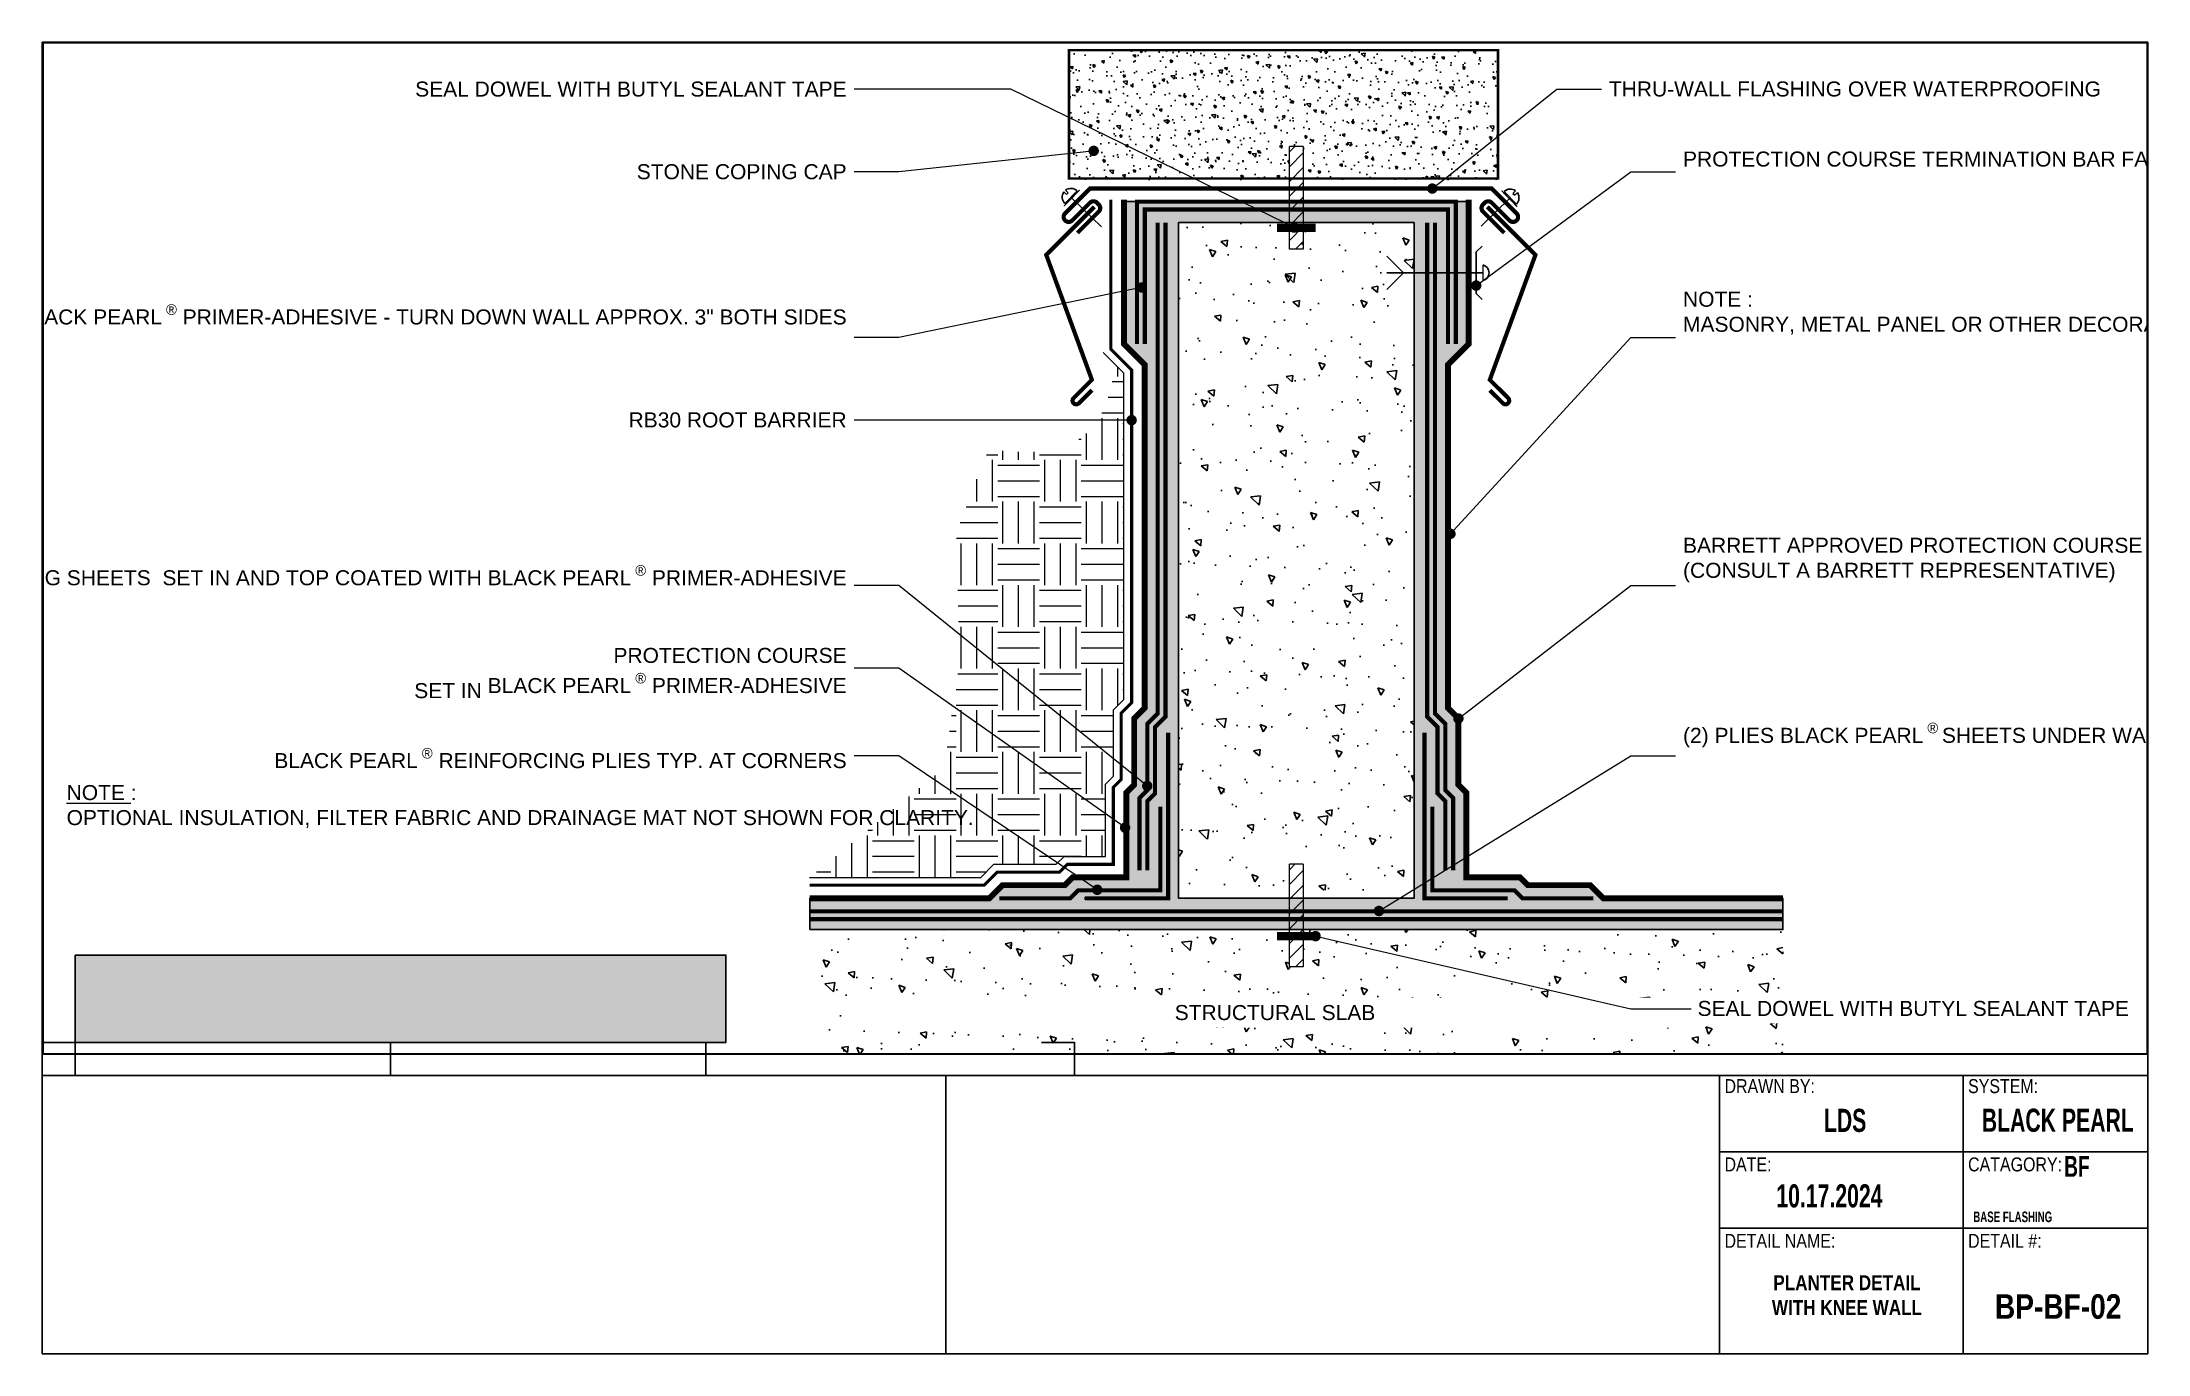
# Paper-space layout '11x17' of a CAD drawing. Header units: inches. Extents: x 0.6 to 16.6, y 0.6 to 10.6.
# The model-space entities are those that its viewports show. They can reach past a viewport. Long polylines and large blocks are cut down to what shows.
import ezdxf
from ezdxf import colors
from ezdxf.entities.mleader import LeaderData, LeaderLine
from ezdxf.math import Vec2, Vec3

# ---------------------------------------------------------------- set-up
doc = ezdxf.new("R2010")
doc.units = ezdxf.units.IN
doc.header["$MEASUREMENT"] = 0
doc.linetypes.add('CENTER2', pattern=[1.125, 0.75, -0.125, 0.125, -0.125])
doc.linetypes.add('Dashed - Dense', pattern=[0.8, 0.5, -0.3])
doc.layers.get('Defpoints').update_dxf_attribs({"color": 103})
for name, color, linetype, lineweight in [('BP Mastic', 191, 'Continuous', 0), ('BP Others', 190, 'Continuous', 0), ('BP Primer', 2, 'Continuous', 0), ('BP Text', 20, 'Continuous', 0), ('Others', 190, 'Continuous', 0), ('RAM Black Pearl Sheet', 165, 'Continuous', 0), ('Ram Mastic', 191, 'Continuous', 0), ('Text', 20, 'Continuous', 0), ('Title Block Text', 20, 'Continuous', 0)]:
    doc.layers.add(name, color=color, linetype=linetype, lineweight=lineweight)
doc.layers.add('BP Metal', color=17, linetype='Continuous', true_color=0x803345)
for name, color, linetype in [('DETAIL', 7, 'Continuous'), ('SELF ADHERING BUTYL FLASHING TAPE', 10, 'Continuous'), ('Title Block Lines', 7, 'Continuous')]:
    doc.layers.add(name, color=color, linetype=linetype)
doc.layers.add('Protection Course', color=99, linetype='Dashed - Dense', lineweight=0, true_color=0x216123)
doc.styles.add('GENERATED_STYLE_1', font='ARIALN.TTF')
doc.styles.add('GENERATED_STYLE_6', font='ARIALNB.TTF')
doc.styles.add('GENERATED_STYLE_8', font='ARIALNB.TTF', dxfattribs={"width": 0.8})
doc.styles.get("Standard").update_dxf_attribs({"font": 'ARIALN.TTF'})
doc.linetypes.add('ZIGZAG', pattern='A,0.0001,-0.2,[131,ltypeshp.shx,S=0.2,R=0,X=-0.2,Y=0],-0.4,[131,ltypeshp.shx,S=0.2,R=180,X=0.2,Y=0],-0.2', length=0.8001)
pattern_1 = [(140, (-1499.7655, 15.3575), (0.1568803, 1.7931505), [0.1875, -2.0625]), (85, (-1499.7655, 15.3575), (-1.8804803, -0.3468783), [0.15, -1.65]), (190.45144, (-1499.7525, 15.507), (-1.7236, 1.4462721), [0.1593505, -1.7528553]), (136.1842, (-1500.2655, 15.3575), (0.4137982, 2.6681033), [0.28125, -3.09375]), (186.63564, (-1500.231, 15.58), (-2.4352965, 2.336655), [0.239026, -2.6292844]), (81.18416, (-1500.2655, 15.3575), (-2.4352965, 2.336655), [0.225, -2.475]), (111, (-1500.1405, 15.6075), (1.0065472, 1.4922676), [0.1875, -2.0625]), (56, (-1500.1405, 15.6075), (-1.8128751, 0.6082883), [0.15, -1.65]), (161.45144, (-1500.0566, 15.7319), (-0.8063279, 2.100556), [0.1593505, -1.7528553]), (127.5, (-1499.7655, 15.35754), (-0.83223463, 0.03039964), [0, -1.63, 0, -1.675, 0, -1.65625]), (97.5, (-1499.7655, 15.3575), (-0.98602928, 0.65767384), [0, -0.955, 0, -1.5925, 0, -0.63125]), (57.5, (-1499.7655, 14.80004), (0.05638718, 1.3345561), [0, -0.625, 0, -1.95, 0, -2.5875]), (47.5, (-1499.7655, 14.55), (-0.25026246, 1.4579654), [0, -0.8125, 0, -1.295, 0, -1.8375])]

psp = doc.layouts.new('11x17')

# ---------------------------------------------------------------- texts
at = {"layer": 'Text', "linetype": 'Continuous', "insert": (15.531, 1.606), "char_height": 0.08008, "attachment_point": 8, "style": 'GENERATED_STYLE_8'}
psp.add_mtext('\\A1;\\pxqc;BASE FLASHING', dxfattribs=at)
at = {"layer": 'Title Block Text', "linetype": 'Continuous'}
for s, insert, char_height, attachment_point, style in [('\\A1;\\pxqc;LDS', (14.259, 2.289), 0.17569, 8, 'GENERATED_STYLE_8'), ('\\A1;\\pxqc;BLACK PEARL', (15.873, 2.29), 0.17569, 8, 'GENERATED_STYLE_8'), ('\\A1;\\pxqc;BF', (16.018, 1.951), 0.15872, 8, 'GENERATED_STYLE_8'), ('\\A1;10.17.2024', (14.14, 1.716), 0.17569, 8, 'GENERATED_STYLE_8'), ('\\A1;BP-BF-02', (15.396, 0.871), 0.18612, 7, 'GENERATED_STYLE_6')]:
    psp.add_mtext(s, dxfattribs=dict(at, insert=insert, char_height=char_height, attachment_point=attachment_point, style=style))
at = {"layer": 'Title Block Text', "linetype": 'Continuous', "insert": (14.273, 1.204), "char_height": 0.11329, "width": 1.42367, "attachment_point": 2, "style": 'GENERATED_STYLE_6'}
psp.add_mtext('\\A1;\\pxqc;PLANTER DETAIL WITH KNEE WALL', dxfattribs=at)

msp = doc.modelspace()

# ---------------------------------------------------------------- blocks, each defined once
blk = doc.blocks.new('Barrett Title Block LDS')
h = blk.add_hatch()
h.set_pattern_fill('HONEY', color=160, scale=2)
h.set_pattern_definition([(0, (-14.79494, -0.4674), (0.375, 0.2165064), [0.25, -0.5]), (120, (-14.79494, -0.4674), (-0.375, 0.2165064), [0.25, -0.5]), (60, (-14.79494, -0.4674), (8e-17, 0.4330127), [-0.5, 0.25])])
h.paths.add_polyline_path([(7.134, 2.152), (7.147, 2.152), (7.147, 2.143), (7.134, 2.143)])
at = {"layer": 'Ram Mastic'}
h = blk.add_hatch(dxfattribs=at)
h.set_pattern_fill('HONEY', color=256, scale=1.714998)
h.set_pattern_definition([(0, (-13.46107, 1.3637), (0.3215622, 0.185654), [0.214375, -0.4287496]), (120, (-13.46107, 1.3637), (-0.3215622, 0.185654), [0.214375, -0.4287496]), (60, (-13.46107, 1.3637), (7e-17, 0.371308), [-0.4287496, 0.214375])])
h.paths.add_polyline_path([(3.733, 2.342), (3.773, 2.342), (3.773, 2.31), (3.733, 2.31)])
h = blk.add_hatch(dxfattribs=at)
h.set_pattern_fill('HONEY', color=256, scale=1.714998)
h.set_pattern_definition([(0, (-13.63047, 0.7278), (0.3215622, 0.185654), [0.214375, -0.4287496]), (120, (-13.63047, 0.7278), (-0.3215622, 0.185654), [0.214375, -0.4287496]), (60, (-13.63047, 0.7278), (7e-17, 0.371308), [-0.4287496, 0.214375])])
h.paths.add_polyline_path([(3.458, 0.971), (3.498, 0.971), (3.498, 0.916), (3.458, 0.916)])
at = {"layer": 'SELF ADHERING BUTYL FLASHING TAPE', "linetype": 'Continuous'}
h = blk.add_hatch(dxfattribs=at)
h.set_pattern_fill('ANSI31', color=30)
h.set_pattern_definition([(45, (0.74292, 1.41906), (-0.0883883, 0.0883883), [])])
h.paths.add_polyline_path([(6.83, 1.08), (6.835, 1.068), (6.838, 1.057), (6.86, 1.066), (6.858, 1.074), (6.853, 1.086), (6.847, 1.099), (6.838, 1.106), (6.818, 1.099), (6.824, 1.093)])
h = blk.add_hatch(dxfattribs=at)
h.set_pattern_fill('ANSI31', color=30)
h.set_pattern_definition([(45, (0.74292, 1.26022), (-0.0883883, 0.0883883), [])])
h.paths.add_polyline_path([(6.83, 0.921), (6.835, 0.909), (6.838, 0.898), (6.86, 0.908), (6.858, 0.915), (6.853, 0.927), (6.847, 0.94), (6.838, 0.947), (6.818, 0.94), (6.824, 0.934)])
at = {"layer": 'Title Block Lines', "linetype": 'Continuous'}
for p, q in [((16.489, 10.488), (0.51, 10.488)), ((0.51, 10.488), (0.51, 0.533)), ((7.367, 2.647), (16.489, 2.647)), ((13.238, 0.533), (13.238, 2.647)), ((15.086, 0.533), (15.086, 2.647)), ((0.51, 0.533), (16.489, 0.533)), ((3.948, 0.533), (13.903, 0.533))]:
    blk.add_line(p, q, dxfattribs=at)
at = {"layer": 'Title Block Lines'}
for points in [[(16.489, 10.488), (16.489, 0.533)], [(7.367, 2.647), (0.51, 2.647)], [(7.367, 2.647), (7.367, 0.533)], [(13.238, 2.647), (13.238, 0.533)], [(16.489, 2.287), (16.489, 1.41)], [(16.489, 2.287), (16.489, 0.533)], [(16.489, 2.066), (13.238, 2.066)], [(16.489, 1.486), (13.238, 1.486)]]:
    blk.add_lwpolyline(points, dxfattribs=at)
at = {"layer": 'Title Block Lines', "linetype": 'Continuous', "char_height": 0.10572, "attachment_point": 1, "style": 'GENERATED_STYLE_1'}
for s, insert in [('\\A1;\\pxql;DRAWN BY:', (13.276, 2.618)), ('\\A1;\\pxql;SYSTEM:', (15.124, 2.618)), ('\\A1;\\pxql;DATE:', (13.276, 2.024)), ('\\A1;\\pxql;CATAGORY:', (15.124, 2.024)), ('\\A1;\\pxql;DETAIL NAME:', (13.276, 1.444)), ('\\A1;\\pxql;DETAIL #:', (15.124, 1.444))]:
    blk.add_mtext(s, dxfattribs=dict(at, insert=insert))
blk = doc.blocks.new('termbar2')
at = {"layer": 'DETAIL'}
for p, q in [((-0.125, 0), (-0.16, 0.035)), ((-0.125, 0), (0.125, 0)), ((0.125, 0), (0.16, 0.035)), ((-0.1, -0.536), (0, -0.436)), ((0.1, -0.536), (0, -0.436))]:
    blk.add_line(p, q, dxfattribs=at)
at = {"layer": 'DETAIL', "linetype": 'CENTER2'}
blk.add_line((0, 0.041), (0, -0.536), dxfattribs=at)
at = {"layer": 'DETAIL', "const_width": 0.00781}
blk.add_lwpolyline([(-0.047, 0.041), (0.047, 0.041)], dxfattribs=at)
at = {"layer": 'DETAIL'}
blk.add_arc((0, 0.029), 0.0483, 13.9746, 166.0254, dxfattribs=at)
blk = doc.blocks.new('_Dot')
at = {"color": 0, "linetype": 'ByBlock', "lineweight": -2}
blk.add_line((-0.5, 0), (-1, 0), dxfattribs=at)
at = {"color": 0, "linetype": 'ByBlock', "const_width": 0.5}
blk.add_lwpolyline([(-0.25, 0, 1), (0.25, 0, 1)], format="xyb", close=True, dxfattribs=at)

# ---------------------------------------------------------------- hatches: boundary and pattern name
at = {"layer": 'BP Others', "linetype": 'Continuous', "lineweight": -2}
h = msp.add_hatch(dxfattribs=at)
h.set_pattern_fill('AR-CONC', color=256, scale=0.1, angle=90, style=0)
h.set_pattern_definition([(140, (-1499.7655, 15.35754), (0.06275213, 0.71726018), [0.075, -0.825]), (85, (-1499.7655, 15.35754), (-0.75219213, -0.13875133), [0.06, -0.66]), (190.451444, (-1499.7603, 15.4173), (-0.68944, 0.57850885), [0.0637402, -0.7011421]), (136.1842, (-1499.9655, 15.3575), (0.1655193, 1.06724133), [0.1125, -1.2375]), (186.635635, (-1499.9517, 15.4465), (-0.9741186, 0.93466195), [0.09561034, -1.05171376]), (81.184164, (-1499.9655, 15.3575), (-0.9741186, 0.93466195), [0.09, -0.99]), (111, (-1499.9155, 15.45754), (0.40261889, 0.59690705), [0.075, -0.825]), (56, (-1499.9155, 15.45754), (-0.72515005, 0.24331533), [0.06, -0.66]), (161.451445, (-1499.882, 15.5073), (-0.32253115, 0.84022238), [0.0637402, -0.7011421]), (127.5, (-1499.76552, 15.35754), (-0.332893854, 0.012159855), [0, -0.652, 0, -0.67, 0, -0.6625]), (97.5, (-1499.76552, 15.35754), (-0.39441171, 0.26306954), [0, -0.382, 0, -0.637, 0, -0.2525]), (57.5, (-1499.76552, 15.13454), (0.02255487, 0.533822436), [0, -0.25, 0, -0.78, 0, -1.035]), (47.5, (-1499.76552, 15.03454), (-0.10010498, 0.58318617), [0, -0.325, 0, -0.518, 0, -0.735])])
h.paths.add_polyline_path([(463.97, 81.187), (453.688, 81.187), (453.688, 78.086), (458.97, 78.086), (458.97, 78.878), (459.302, 78.878), (459.302, 78.086), (463.97, 78.086)])
h = msp.add_hatch(dxfattribs=at)
h.set_pattern_fill('AR-CONC', color=256, scale=0.25, angle=90, style=0)
h.set_pattern_definition(pattern_1)
h.paths.add_polyline_path([(461.958, 77.055), (456.314, 77.055), (456.314, 61.055), (458.97, 61.055), (458.97, 61.678), (459.302, 61.678), (459.302, 61.055), (461.958, 61.055)])
h = msp.add_hatch(dxfattribs=at)
h.set_pattern_fill('AR-CONC', color=256, scale=0.25, angle=90, style=0)
h.set_pattern_definition(pattern_1)
h.paths.add_polyline_path([(470.795, 60.111), (459.302, 60.111), (459.302, 59.219), (458.97, 59.219), (458.97, 60.111), (447.477, 60.111), (447.477, 54.367), (470.795, 54.367)])
h.paths.add_polyline_path([(456.197, 56.26), (461.997, 56.26), (461.997, 56.86), (456.197, 56.86)], flags=24)
at = {"layer": 'BP Primer'}
h = msp.add_hatch(dxfattribs=at)
h.set_pattern_fill('WOOD6', color=6, scale=0.2, pattern_type=2)
h.set_pattern_definition([(216.8699, (-1499.685523, 75.557543), (0.5999999836, 0.40000002465), [0.1, -0.9]), (206.5651, (-1499.56552, 75.49754), (-0.1999998316, -0.200000262), [0.2236068, -0.2236068]), (198.4349, (-1499.565523, 75.39754), (-0.400000087, -0.1999996806), [0.1264912, -0.5059644])])
h.paths.add_polyline_path([(455.064, 61.361), (453.778, 61.361), (453.59, 61.174), (452.098, 61.174), (451.785, 60.861), (447.477, 60.861), (447.477, 60.111), (470.795, 60.111), (470.795, 60.861), (466.487, 60.861), (466.174, 61.174), (464.681, 61.174), (464.494, 61.361), (463.208, 61.361), (463.208, 63.392), (463.02, 63.579), (463.02, 65.168), (462.77, 65.418), (462.77, 73.651), (463.266, 74.147), (463.266, 77.555), (455.005, 77.555), (455.005, 74.147), (455.501, 73.651), (455.501, 65.418), (455.251, 65.168), (455.251, 63.579), (455.064, 63.392)])
h.paths.add_polyline_path([(456.314, 77.055), (461.958, 77.055), (461.958, 60.861), (456.314, 60.861)], flags=16)
at = {"layer": 'Others'}
h = msp.add_hatch(dxfattribs=at)
h.set_pattern_fill('ANSI31', color=256, scale=2)
h.set_pattern_definition([(45, (396.65344, 62.39081), (-0.1767767, 0.1767767), [])])
h.paths.add_polyline_path([(459.302, 78.878), (458.97, 78.878), (458.97, 76.419), (459.302, 76.419)])
h = msp.add_hatch(dxfattribs=at)
h.set_pattern_fill('EARTH', color=256, scale=4, style=0)
h.set_pattern_definition([(0, (397.9803, 42.4901), (1, 1), [1, -1]), (0, (397.9803, 42.8651), (1, 1), [1, -1]), (0, (397.9803, 43.2401), (1, 1), [1, -1]), (90, (398.1053, 43.3651), (-1, 1), [1, -1]), (90, (398.4803, 43.3651), (-1, 1), [1, -1]), (90, (398.8553, 43.3651), (-1, 1), [1, -1])])
h.paths.add_polyline_path([(454.505, 73.94), (454.613, 73.725), (454.662, 73.561), (454.716, 73.314), (454.725, 73.092), (454.711, 73.06), (454.698, 73.028), (454.684, 72.997), (454.671, 72.965), (454.658, 72.933), (454.645, 72.901), (454.632, 72.869), (454.619, 72.837), (454.606, 72.805), (454.589, 72.762), (454.568, 72.708), (454.555, 72.676), (454.542, 72.643), (454.53, 72.611), (454.517, 72.579), (454.503, 72.547), (454.49, 72.516), (454.476, 72.484), (454.461, 72.453), (454.446, 72.422), (454.431, 72.392), (454.415, 72.362), (454.398, 72.332), (454.381, 72.303), (454.363, 72.274), (454.344, 72.246), (454.324, 72.218), (454.303, 72.191), (454.281, 72.165), (454.259, 72.139), (454.236, 72.114), (454.212, 72.089), (454.187, 72.065), (454.162, 72.042), (454.136, 72.019), (454.109, 71.997), (454.082, 71.975), (454.054, 71.954), (454.026, 71.934), (453.997, 71.914), (453.968, 71.894), (453.938, 71.876), (453.908, 71.858), (453.878, 71.84), (453.847, 71.823), (453.816, 71.807), (453.785, 71.791), (453.753, 71.776), (453.722, 71.761), (453.69, 71.747), (453.658, 71.734), (453.626, 71.721), (453.593, 71.709), (453.561, 71.697), (453.528, 71.686), (453.496, 71.675), (453.463, 71.665), (453.43, 71.655), (453.398, 71.646), (453.365, 71.638), (453.332, 71.63), (453.299, 71.622), (453.265, 71.615), (453.232, 71.608), (453.199, 71.602), (453.165, 71.596), (453.132, 71.591), (453.098, 71.586), (453.064, 71.582), (453.03, 71.578), (452.996, 71.574), (452.963, 71.571), (452.928, 71.568), (452.894, 71.565), (452.86, 71.563), (452.826, 71.561), (452.792, 71.56), (452.757, 71.558), (452.723, 71.557), (452.689, 71.557), (452.654, 71.557), (452.619, 71.557), (452.585, 71.557), (452.55, 71.557), (452.515, 71.558), (452.481, 71.559), (452.446, 71.56), (452.411, 71.562), (452.376, 71.563), (452.341, 71.565), (452.306, 71.567), (452.271, 71.569), (452.236, 71.572), (452.201, 71.574), (452.166, 71.577), (452.131, 71.58), (452.096, 71.583), (452.061, 71.586), (452.025, 71.589), (451.99, 71.593), (451.955, 71.596), (451.92, 71.6), (451.884, 71.603), (451.849, 71.607), (451.814, 71.61), (451.779, 71.614), (451.758, 71.616), (450.985, 69.626), (451.069, 66.572), (450.692, 63.978), (447.477, 61.361), (451.578, 61.361), (451.89, 61.674), (453.383, 61.674), (453.571, 61.861), (454.564, 61.861), (454.564, 63.599), (454.751, 63.786), (454.751, 65.375), (455.001, 65.625), (455.001, 73.444)])
h = msp.add_hatch(dxfattribs=at)
h.set_pattern_fill('ANSI31', color=256, scale=2)
h.set_pattern_definition([(45, (396.65344, 45.19081), (-0.1767767, 0.1767767), [])])
h.paths.add_polyline_path([(459.302, 61.678), (458.97, 61.678), (458.97, 59.219), (459.302, 59.219)])

# ---------------------------------------------------------------- linework, layer by layer
at = {"layer": 'BP Mastic', "const_width": 0.2}
for points in [[(458.675, 76.928), (459.597, 76.928)], [(458.675, 59.953), (459.597, 59.953)]]:
    msp.add_lwpolyline(points, dxfattribs=at)
at = {"layer": 'BP Metal', "const_width": 0.1}
for points in [[(453.892, 76.807), (454.401, 77.316, 0.414214), (454.401, 77.486), (454.359, 77.528, 0.414214), (454.189, 77.528), (453.765, 77.104, -0.414214), (453.595, 77.104, -0.414214), (453.595, 77.274), (454.189, 77.868), (463.82, 77.868), (464.414, 77.274, -0.414214), (464.414, 77.104, -0.414214), (464.244, 77.104), (463.82, 77.528, 0.414214), (463.65, 77.528), (463.608, 77.486, 0.414214), (463.608, 77.316), (464.117, 76.807)], [(454.297, 77.43), (453.144, 76.277), (454.237, 73.286), (453.799, 72.849, 1), (453.924, 72.724), (454.237, 73.036)], [(463.712, 77.43), (464.865, 76.277), (463.772, 73.286), (464.21, 72.849, -1), (464.085, 72.724), (463.772, 73.036)]]:
    msp.add_lwpolyline(points, format="xyb", dxfattribs=at)
at = {"layer": 'Defpoints'}
msp.add_lwpolyline([(447.477, 60.111), (447.477, 60.861), (451.785, 60.861), (452.098, 61.174), (453.59, 61.174), (453.778, 61.361), (455.064, 61.361), (455.064, 63.392), (455.251, 63.579), (455.251, 65.168), (455.501, 65.418), (455.501, 73.651), (455.005, 74.147), (455.005, 77.555), (463.266, 77.555), (463.266, 74.147), (462.77, 73.651), (462.77, 65.418), (463.02, 65.168), (463.02, 63.579), (463.208, 63.392), (463.208, 61.361), (464.494, 61.361), (464.681, 61.174), (466.174, 61.174), (466.487, 60.861), (470.795, 60.861), (470.795, 60.111), (447.477, 60.111)], dxfattribs=at)
msp.add_lwpolyline([(456.314, 77.055), (461.958, 77.055), (461.958, 60.861), (456.314, 60.861)], close=True, dxfattribs=at)
at = {"layer": 'DETAIL'}
for p, q in [((453.566, 77.787), (453.629, 77.726)), ((453.59, 77.513), (453.882, 77.815)), ((453.608, 77.83), (453.671, 77.769)), ((453.629, 77.726), (453.671, 77.769)), ((464.408, 77.497), (464.116, 77.799)), ((464.39, 77.814), (464.327, 77.753)), ((464.369, 77.71), (464.327, 77.753)), ((464.432, 77.771), (464.369, 77.71)), ((453.736, 77.664), (454.471, 76.952)), ((464.262, 77.648), (463.563, 76.971))]:
    msp.add_line(p, q, dxfattribs=at)
at = {"layer": 'DETAIL', "const_width": 0.03}
for points in [[(453.57, 77.449), (453.945, 77.837)], [(464.428, 77.433), (464.052, 77.821)]]:
    msp.add_lwpolyline(points, dxfattribs=at)
at = {"layer": 'DETAIL'}
for centre, start, end in [((453.736, 77.664), 144.1226, 225.9094), ((453.736, 77.664), 45.9094, 127.6962), ((464.262, 77.648), 52.3038, 134.0906), ((464.262, 77.648), 314.0906, 35.8774)]:
    msp.add_arc(centre, 0.21, start, end, dxfattribs=at)
at = {"layer": 'Others'}
for p, q in [((458.97, 76.419), (458.97, 78.878)), ((459.302, 78.878), (458.97, 78.878)), ((456.314, 77.055), (456.314, 60.861)), ((456.314, 77.055), (461.958, 77.055)), ((461.958, 60.861), (461.958, 77.055)), ((459.302, 76.419), (458.97, 76.419)), ((458.97, 59.219), (458.97, 61.678)), ((459.302, 61.678), (458.97, 61.678)), ((459.302, 59.219), (458.97, 59.219))]:
    msp.add_line(p, q, dxfattribs=at)
at = {"layer": 'Others', "const_width": 0.06}
msp.add_lwpolyline([(463.97, 78.108), (453.688, 78.108), (453.688, 81.187), (463.97, 81.187)], close=True, dxfattribs=at)
at = {"layer": 'Others'}
for points in [[(459.302, 78.878), (459.302, 76.419)], [(447.477, 61.361), (451.578, 61.361), (451.89, 61.674), (453.383, 61.674), (453.571, 61.861), (454.564, 61.861), (454.564, 63.599), (454.751, 63.786), (454.751, 65.375), (455.001, 65.625), (455.001, 73.444), (454.505, 73.94)], [(459.302, 61.678), (459.302, 59.219)], [(456.314, 60.861), (458.97, 60.861)], [(459.302, 60.861), (461.958, 60.861)], [(447.477, 60.111), (470.795, 60.111)]]:
    msp.add_lwpolyline(points, dxfattribs=at)
at = {"layer": 'Protection Course', "linetype": 'Continuous', "ltscale": 0.2}
for points in [[(447.477, 60.861, 0.141, 0.141, 0), (451.785, 60.861, 0.141, 0.141, 0), (452.098, 61.174, 0.141, 0.141, 0), (453.59, 61.174, 0.141, 0.141, 0), (453.778, 61.361, 0.141, 0.141, 0), (455.064, 61.361, 0.141, 0.141, 0), (455.064, 63.392, 0.141, 0.141, 0), (455.251, 63.579, 0.141, 0.141, 0), (455.251, 65.168, 0.141, 0.141, 0), (455.501, 65.418, 0.141, 0.141, 0), (455.501, 73.651, 0.141, 0.141, 0), (455.005, 74.147, 0.141, 0.141, 0), (455.005, 77.601, 0, 0, 0)], [(470.795, 60.861, 0.141, 0.141, 0), (466.487, 60.861, 0.141, 0.141, 0), (466.174, 61.174, 0.141, 0.141, 0), (464.681, 61.174, 0.141, 0.141, 0), (464.494, 61.361, 0.141, 0.141, 0), (463.208, 61.361, 0.141, 0.141, 0), (463.208, 63.392, 0.141, 0.141, 0), (463.02, 63.579, 0.141, 0.141, 0), (463.02, 65.168, 0.141, 0.141, 0), (462.77, 65.418, 0.141, 0.141, 0), (462.77, 73.651, 0.141, 0.141, 0), (463.266, 74.147, 0.141, 0.141, 0), (463.266, 77.601, 0, 0, 0)]]:
    msp.add_lwpolyline(points, format="xyseb", dxfattribs=at)
at = {"layer": 'Protection Course', "linetype": 'ZIGZAG', "ltscale": 0.1, "const_width": 0.075}
msp.add_lwpolyline([(447.477, 61.174), (451.656, 61.174), (451.968, 61.486), (453.461, 61.486), (453.648, 61.674), (454.751, 61.674), (454.751, 63.521), (454.939, 63.709), (454.939, 65.297), (455.189, 65.547), (455.189, 73.522), (454.693, 74.018), (454.693, 77.601)], dxfattribs=at)
at = {"layer": 'RAM Black Pearl Sheet', "const_width": 0.1}
for points in [[(462.958, 74.14), (462.958, 77.555), (455.318, 77.555), (455.318, 74.14)], [(462.77, 74.14), (462.77, 77.368), (455.505, 77.368), (455.505, 74.14)], [(455.376, 61.53), (455.376, 63.262), (455.564, 63.45), (455.564, 65.038), (455.814, 65.288), (455.814, 77.055)], [(455.564, 61.53), (455.564, 63.185), (455.751, 63.372), (455.751, 64.961), (456.001, 65.211), (456.001, 77.055)], [(462.708, 61.53), (462.708, 63.185), (462.52, 63.372), (462.52, 64.961), (462.27, 65.211), (462.27, 77.055)], [(462.895, 61.53), (462.895, 63.262), (462.708, 63.45), (462.708, 65.038), (462.458, 65.288), (462.458, 77.055)], [(454.074, 60.861), (456.064, 60.861), (456.064, 64.831)], [(464.198, 60.861), (462.208, 60.861), (462.208, 64.831)], [(452.019, 60.861), (453.72, 60.861), (453.907, 61.049), (455.876, 61.049), (455.876, 63.055)], [(466.253, 60.861), (464.552, 60.861), (464.364, 61.049), (462.395, 61.049), (462.395, 63.055)], [(447.477, 60.549), (470.795, 60.549)], [(447.477, 60.361), (470.795, 60.361)]]:
    msp.add_lwpolyline(points, dxfattribs=at)
at = {"layer": 'RAM Black Pearl Sheet'}
msp.add_lwpolyline([(454.074, 60.831), (454.074, 60.888)], dxfattribs=at)

# ---------------------------------------------------------------- block references
at = {"layer": 'Others', "xscale": 4, "yscale": 4, "zscale": 4, "rotation": 270}
msp.add_blockref('termbar2', (463.445, 75.851), dxfattribs=at)

# ---------------------------------------------------------------- leaders
at = {"layer": 'BP Text'}
ml = msp.add_multileader_mtext('Standard', dxfattribs=at)
ml.set_content('\\A1;{\\fArial|b0|i0|c0|p34;STONE COPING CAP}', color=256)
ml.set_leader_properties(color=256, lineweight=0)
ml.set_arrow_properties(name='DOT')
ml.build(insert=Vec2(0, 0))
ml.multileader.update_dxf_attribs({"text_left_attachment_type": 2, "text_right_attachment_type": 2, "dogleg_length": 0.36, "arrow_head_size": 0.25, "scale": 4})
ctx = ml.context
ctx.base_point, ctx.scale, ctx.char_height, ctx.arrow_head_size, ctx.landing_gap_size, ctx.plane_origin = Vec3(443.194, 78.267), 4, 0.36, 0.25, 0.18, Vec3(439.524, 81.464)
ctx.left_attachment, ctx.right_attachment, ctx.text_align_type = 2, 2, 2
notes = []
notes.append((ctx, [(1, (1, 1, 0), (449.608, 78.267), (-1, 0), 1.068, [(0, [(454.28, 78.771)], 0, [])])]))
ctx.mtext.insert, ctx.mtext.alignment, ctx.mtext.flow_direction = Vec3(448.36, 78.453), 3, 5
ml = msp.add_multileader_mtext('Standard', dxfattribs=at)
ml.set_content('\\A1;{\\fArial|b0|i0|c0|p34;RB30 ROOT BARRIER}', color=256)
ml.set_leader_properties(color=256, lineweight=0)
ml.set_arrow_properties(name='DOT')
ml.build(insert=Vec2(0, 0))
ml.multileader.update_dxf_attribs({"text_left_attachment_type": 2, "text_right_attachment_type": 2, "dogleg_length": 0.36, "arrow_head_size": 0.25, "scale": 4})
ctx = ml.context
ctx.base_point, ctx.scale, ctx.char_height, ctx.arrow_head_size, ctx.landing_gap_size, ctx.plane_origin = Vec3(443, 72.319), 4, 0.36, 0.25, 0.18, Vec3(438.959, 75.517)
ctx.left_attachment, ctx.right_attachment, ctx.text_align_type = 2, 2, 2
notes.append((ctx, [(1, (1, 1, 0), (449.608, 72.319), (-1, 0), 1.068, [(0, [(455.189, 72.319)], 0, [])])]))
ctx.mtext.insert, ctx.mtext.alignment, ctx.mtext.flow_direction = Vec3(448.36, 72.505), 3, 5
ml = msp.add_multileader_mtext('Standard', dxfattribs=at)
ml.set_content('{\\fArial|b0|i0|c0|p34;BARRETT APPROVED PROTECTION COURSE (EXPOSED PROTECTION COURSE TO BE GRANULATED)\\P(CONSULT A BARRETT REPRESENTATIVE)}', color=256)
ml.set_leader_properties(color=256, lineweight=0)
ml.set_arrow_properties(name='DOT')
ml.build(insert=Vec2(0, 0))
ml.multileader.update_dxf_attribs({"text_left_attachment_type": 2, "text_right_attachment_type": 2, "dogleg_length": 0.36, "arrow_head_size": 0.25, "scale": 4})
ctx = ml.context
ctx.base_point, ctx.scale, ctx.char_height, ctx.arrow_head_size, ctx.landing_gap_size, ctx.plane_origin = Vec3(468.222, 68.354), 4, 0.36, 0.25, 0.18, Vec3(415.77, 110.08)
ctx.left_attachment, ctx.right_attachment = 2, 2
notes.append((ctx, [(0, (1, 1, 0), (467.154, 68.354), (1, 0), 1.068, [(0, [(463.02, 65.168)], 0, [])])]))
ctx.mtext.insert, ctx.mtext.width, ctx.mtext.flow_direction = Vec3(468.402, 69.5), 10.73411, 5
ml = msp.add_multileader_mtext('Standard', dxfattribs=at)
ml.set_content('{\\fArial|b0|i0|c0|p34;PROTECTION COURSE\\PSET IN \\A1;BLACK PEARL\\H0.7x;\\S ®^;\\H1.42857x; PRIMER-ADHESIVE}', color=256)
ml.set_leader_properties(color=256, lineweight=0)
ml.set_arrow_properties(name='DOT')
ml.build(insert=Vec2(0, 0))
ml.multileader.update_dxf_attribs({"text_left_attachment_type": 2, "text_right_attachment_type": 2, "dogleg_length": 0.36, "arrow_head_size": 0.25, "scale": 4})
ctx = ml.context
ctx.base_point, ctx.scale, ctx.char_height, ctx.arrow_head_size, ctx.landing_gap_size, ctx.plane_origin = Vec3(437.867, 66.372), 4, 0.36, 0.25, 0.18, Vec3(415.77, 110.08)
ctx.left_attachment, ctx.right_attachment, ctx.text_align_type = 2, 2, 2
notes.append((ctx, [(1, (1, 1, 0), (449.608, 66.372), (-1, 0), 1.068, [(0, [(455.032, 62.553)], 0, [])])]))
ctx.mtext.insert, ctx.mtext.width, ctx.mtext.alignment, ctx.mtext.flow_direction = Vec3(448.36, 66.861), 11.60362, 3, 5
for ctx, leaders in notes:
    for number, flags, end, landing, length, lines in leaders:
        leader = LeaderData()
        leader.index, (leader.has_last_leader_line, leader.has_dogleg_vector, leader.attachment_direction) = number, flags
        leader.last_leader_point, leader.dogleg_vector, leader.dogleg_length = Vec3(end), Vec3(landing), length
        for number, points, colour, breaks in lines:
            line = LeaderLine()
            line.index, line.vertices, line.color, line.breaks = number, Vec3.list(points), colors.encode_raw_color(colour), breaks
            leader.lines.append(line)
        ctx.leaders.append(leader)

# ---------------------------------------------------------------- next in the draw order: leaders
ml = msp.add_multileader_mtext('Standard', dxfattribs=at)
ml.set_content('\\A1;{\\fArial|b0|i0|c0|p34;SEAL DOWEL WITH BUTYL SEALANT TAPE}', color=256)
ml.set_leader_properties(color=256, lineweight=0)
ml.set_arrow_properties(name='DOT')
ml.build(insert=Vec2(0, 0))
ml.multileader.update_dxf_attribs({"text_left_attachment_type": 2, "text_right_attachment_type": 2, "dogleg_length": 0.36, "arrow_head_size": 0.25, "scale": 4})
ctx = ml.context
ctx.base_point, ctx.scale, ctx.char_height, ctx.arrow_head_size, ctx.landing_gap_size, ctx.plane_origin = Vec3(437.889, 80.247), 4, 0.36, 0.25, 0.18, Vec3(392.764, 84.058)
ctx.left_attachment, ctx.right_attachment, ctx.text_align_type = 2, 2, 2
notes = []
notes.append((ctx, [(1, (1, 1, 0), (452.293, 80.247), (-1, 0), 3.753, [(0, [(459.083, 76.934)], 0, [])])]))
ctx.mtext.insert, ctx.mtext.width, ctx.mtext.alignment, ctx.mtext.flow_direction = Vec3(448.36, 80.433), 13.18422, 3, 5
ctx.mtext.has_bg_fill, ctx.mtext.bg_color, ctx.mtext.bg_scale_factor, ctx.mtext.bg_transparency, ctx.mtext.use_window_bg_color = 1, -1073741824, 1.25, 0, 1
ml = msp.add_multileader_mtext('Standard', dxfattribs=at)
ml.set_content('\\A1;{\\fArial|b0|i0|c0|p34;(2) PLIES BLACK PEARL\\H0.7x;\\S ®^;\\fMS Shell Dlg 2|b0|i0|c0|p0;\\H0.95237x; \\fArial|b0|i0|c0|p34;\\H1.50002x;WATERPROOFING SHEETS  SET IN AND TOP COATED WITH BLACK PEARL\\H0.7x;\\S ®^;\\H1.42857x; PRIMER-ADHESIVE - TURN DOWN WALL APPROX. 3" BOTH SIDES}', color=256)
ml.set_leader_properties(color=256, lineweight=0)
ml.set_arrow_properties(name='DOT')
ml.build(insert=Vec2(0, 0))
ml.multileader.update_dxf_attribs({"text_left_attachment_type": 2, "text_right_attachment_type": 2, "dogleg_length": 0.36, "arrow_head_size": 0.25, "scale": 4})
ctx = ml.context
ctx.base_point, ctx.scale, ctx.char_height, ctx.arrow_head_size, ctx.landing_gap_size, ctx.plane_origin = Vec3(433.251, 74.302), 4, 0.36, 0.25, 0.18, Vec3(388.622, 76.991)
ctx.left_attachment, ctx.right_attachment, ctx.text_align_type = 2, 2, 2
notes.append((ctx, [(1, (1, 1, 0), (449.608, 74.302), (-1, 0), 1.068, [(0, [(455.434, 75.498)], 0, [])])]))
ctx.mtext.insert, ctx.mtext.width, ctx.mtext.alignment, ctx.mtext.flow_direction = Vec3(448.36, 75.094), 14.92141, 3, 5
ctx.mtext.has_bg_fill, ctx.mtext.bg_color, ctx.mtext.bg_scale_factor, ctx.mtext.bg_transparency, ctx.mtext.use_window_bg_color = 1, -1073741824, 1.25, 0, 1
ml = msp.add_multileader_mtext('Standard', dxfattribs=at)
ml.set_content('\\A1;{\\fArial|b0|i0|c0|p34;NOTE : \\PMASONRY, METAL PANEL OR OTHER DECORATIVE COVER NOT SHOWN FOR CLARITY.}', color=256)
ml.set_leader_properties(color=256, lineweight=0)
ml.set_arrow_properties(name='DOT')
ml.build(insert=Vec2(0, 0))
ml.multileader.update_dxf_attribs({"text_left_attachment_type": 2, "text_right_attachment_type": 2, "dogleg_length": 0.36, "arrow_head_size": 0.25, "scale": 4})
ctx = ml.context
ctx.base_point, ctx.scale, ctx.char_height, ctx.arrow_head_size, ctx.landing_gap_size, ctx.plane_origin = Vec3(468.222, 74.302), 4, 0.36, 0.25, 0.18, Vec3(393.789, 73.832)
ctx.left_attachment, ctx.right_attachment = 2, 2
notes.append((ctx, [(0, (1, 1, 0), (467.154, 74.302), (1, 0), 1.068, [(0, [(462.829, 69.594)], 0, [])])]))
ctx.mtext.insert, ctx.mtext.width, ctx.mtext.flow_direction = Vec3(468.402, 75.397), 9.57161, 5
ctx.mtext.has_bg_fill, ctx.mtext.bg_color, ctx.mtext.bg_scale_factor, ctx.mtext.bg_transparency, ctx.mtext.use_window_bg_color = 1, -1073741824, 1.25, 0, 1
ml = msp.add_multileader_mtext('Standard', dxfattribs=at)
ml.set_content('\\A1;{\\fArial|b0|i0|c0|p34;(2) PLIES BLACK PEARL\\H0.7x;\\S ®^;\\fMS Shell Dlg 2|b0|i0|c0|p0;\\H0.95237x; \\fArial|b0|i0|c0|p34;\\H1.50002x;WATERPROOFING SHEETS  SET IN AND TOP COATED WITH BLACK PEARL\\H0.7x;\\S ®^;\\H1.42857x; PRIMER-ADHESIVE}', color=256)
ml.set_leader_properties(color=256, lineweight=0)
ml.set_arrow_properties(name='DOT')
ml.build(insert=Vec2(0, 0))
ml.multileader.update_dxf_attribs({"text_left_attachment_type": 2, "text_right_attachment_type": 2, "dogleg_length": 0.36, "arrow_head_size": 0.25, "scale": 4})
ctx = ml.context
ctx.base_point, ctx.scale, ctx.char_height, ctx.arrow_head_size, ctx.landing_gap_size, ctx.plane_origin = Vec3(433.368, 68.354), 4, 0.36, 0.25, 0.18, Vec3(392.721, 69.867)
ctx.left_attachment, ctx.right_attachment, ctx.text_align_type = 2, 2, 2
notes.append((ctx, [(1, (1, 1, 0), (449.608, 68.354), (-1, 0), 1.068, [(0, [(455.564, 63.552)], 0, [])])]))
ctx.mtext.insert, ctx.mtext.width, ctx.mtext.alignment, ctx.mtext.flow_direction = Vec3(448.36, 68.844), 15.50508, 3, 5
ctx.mtext.has_bg_fill, ctx.mtext.bg_color, ctx.mtext.bg_scale_factor, ctx.mtext.bg_transparency, ctx.mtext.use_window_bg_color = 1, -1073741824, 1.25, 0, 1
ml = msp.add_multileader_mtext('Standard', dxfattribs=at)
ml.set_content('\\A1;{\\fArial|b0|i0|c0|p34;(2) PLIES BLACK PEARL\\H0.7x;\\S ®^;\\fMS Shell Dlg 2|b0|i0|c0|p0;\\H0.95237x; \\fArial|b0|i0|c0|p34;\\H1.50002x;SHEETS UNDER WALL - DO NOT TOP COAT FINAL PLY OF SHEET WITH ADHESIVE}', color=256)
ml.set_leader_properties(color=256, lineweight=0)
ml.set_arrow_properties(name='DOT')
ml.build(insert=Vec2(0, 0))
ml.multileader.update_dxf_attribs({"text_left_attachment_type": 2, "text_right_attachment_type": 2, "dogleg_length": 0.36, "arrow_head_size": 0.25, "scale": 4})
ctx = ml.context
ctx.base_point, ctx.scale, ctx.char_height, ctx.arrow_head_size, ctx.landing_gap_size, ctx.plane_origin = Vec3(468.222, 64.276), 4, 0.36, 0.25, 0.18, Vec3(392.721, 73.832)
ctx.left_attachment, ctx.right_attachment = 2, 2
notes.append((ctx, [(0, (1, 1, 0), (467.154, 64.276), (1, 0), 1.068, [(0, [(461.116, 60.556)], 0, [])])]))
ctx.mtext.insert, ctx.mtext.width, ctx.mtext.flow_direction = Vec3(468.402, 65.068), 9.48568, 5
ctx.mtext.has_bg_fill, ctx.mtext.bg_color, ctx.mtext.bg_scale_factor, ctx.mtext.bg_transparency, ctx.mtext.use_window_bg_color = 1, -1073741824, 1.25, 0, 1
ml = msp.add_multileader_mtext('Standard', dxfattribs=at)
ml.set_content('\\A1;{\\fArial|b0|i0|c0|p34;STRUCTURAL SLAB}', color=256)
ml.set_leader_properties(color=256, lineweight=0)
ml.set_arrow_properties(name='DOT')
ml.build(insert=Vec2(0, 0))
ml.multileader.update_dxf_attribs({"text_left_attachment_type": 2, "text_right_attachment_type": 2, "dogleg_length": 0.36, "arrow_head_size": 0.25, "scale": 4})
ctx = ml.context
ctx.base_point, ctx.scale, ctx.char_height, ctx.arrow_head_size, ctx.landing_gap_size, ctx.plane_origin = Vec3(456.066, 58.116), 4, 0.36, 0.25, 0.18, Vec3(460.379, 62.874)
ctx.left_attachment, ctx.right_attachment, ctx.text_align_type = 2, 2, 1
ctx.mtext.insert, ctx.mtext.width, ctx.mtext.defined_height, ctx.mtext.alignment, ctx.mtext.flow_direction = Vec3(458.625, 58.302), 5.04012, 0.468, 2, 5
ctx.mtext.has_bg_fill, ctx.mtext.bg_color, ctx.mtext.bg_scale_factor, ctx.mtext.bg_transparency, ctx.mtext.use_window_bg_color = 1, -1027028792, 1.5, 0, 1
for ctx, leaders in notes:
    for number, flags, end, landing, length, lines in leaders:
        leader = LeaderData()
        leader.index, (leader.has_last_leader_line, leader.has_dogleg_vector, leader.attachment_direction) = number, flags
        leader.last_leader_point, leader.dogleg_vector, leader.dogleg_length = Vec3(end), Vec3(landing), length
        for number, points, colour, breaks in lines:
            line = LeaderLine()
            line.index, line.vertices, line.color, line.breaks = number, Vec3.list(points), colors.encode_raw_color(colour), breaks
            leader.lines.append(line)
        ctx.leaders.append(leader)

# ---------------------------------------------------------------- next in the draw order: leaders
ml = msp.add_multileader_mtext('Standard', dxfattribs=at)
ml.set_content('\\A1;{\\fArial|b0|i0|c0|p34;PROTECTION COURSE TERMINATION BAR FASTENED 8" O.C.}', color=256)
ml.set_leader_properties(color=256, lineweight=0)
ml.set_arrow_properties(name='DOT')
ml.build(insert=Vec2(0, 0))
ml.multileader.update_dxf_attribs({"text_left_attachment_type": 2, "text_right_attachment_type": 2, "dogleg_length": 0.36, "arrow_head_size": 0.25, "scale": 4})
ctx = ml.context
ctx.base_point, ctx.scale, ctx.char_height, ctx.arrow_head_size, ctx.landing_gap_size, ctx.plane_origin = Vec3(468.222, 78.267), 4, 0.36, 0.25, 0.18, Vec3(392.196, 77.619)
ctx.left_attachment, ctx.right_attachment = 2, 2
notes = []
notes.append((ctx, [(0, (1, 1, 0), (467.154, 78.267), (1, 0), 1.068, [(0, [(463.445, 75.543)], 0, [])])]))
ctx.mtext.insert, ctx.mtext.width, ctx.mtext.flow_direction = Vec3(468.402, 78.756), 10.82437, 5
ctx.mtext.has_bg_fill, ctx.mtext.bg_color, ctx.mtext.bg_scale_factor, ctx.mtext.bg_transparency, ctx.mtext.use_window_bg_color = 1, -1073741824, 1.25, 0, 1
ml = msp.add_multileader_mtext('Standard', dxfattribs=at)
ml.set_content('\\A1;{\\fArial|b0|i0|c0|p34;BLACK PEARL\\H0.7x;\\S ®^;\\H1.42857x; REINFORCING PLIES TYP. AT CORNERS}', color=256)
ml.set_leader_properties(color=256, lineweight=0)
ml.set_arrow_properties(name='DOT')
ml.build(insert=Vec2(0, 0))
ml.multileader.update_dxf_attribs({"text_left_attachment_type": 2, "text_right_attachment_type": 2, "dogleg_length": 0.36, "arrow_head_size": 0.25, "scale": 4})
ctx = ml.context
ctx.base_point, ctx.scale, ctx.char_height, ctx.arrow_head_size, ctx.landing_gap_size, ctx.plane_origin = Vec3(434.527, 64.276), 4, 0.36, 0.25, 0.18, Vec3(415.77, 107.687)
ctx.left_attachment, ctx.right_attachment, ctx.text_align_type = 2, 2, 2
notes.append((ctx, [(1, (1, 1, 0), (449.608, 64.276), (-1, 0), 1.068, [(0, [(454.365, 61.064)], 0, [])])]))
ctx.mtext.insert, ctx.mtext.width, ctx.mtext.alignment, ctx.mtext.flow_direction = Vec3(448.36, 64.462), 16.90901, 3, 5
ml = msp.add_multileader_mtext('Standard', dxfattribs=at)
ml.set_content('{\\fArial|b0|i0|c0|p34;\\LNOTE\\l :\\POPTIONAL INSULATION, FILTER FABRIC AND DRAINAGE MAT NOT SHOWN FOR CLARITY.}', color=256)
ml.set_leader_properties(color=256, lineweight=0)
ml.set_arrow_properties(name='DOT')
ml.build(insert=Vec2(0, 0))
ml.multileader.update_dxf_attribs({"text_left_attachment_type": 2, "text_right_attachment_type": 2, "dogleg_length": 0.36, "arrow_head_size": 0.25, "scale": 4})
ctx = ml.context
ctx.base_point, ctx.scale, ctx.char_height, ctx.arrow_head_size, ctx.landing_gap_size, ctx.plane_origin = Vec3(429.489, 62.175), 4, 0.36, 0.25, 0.18, Vec3(399.32, 84.928)
ctx.left_attachment, ctx.right_attachment = 2, 2
ctx.mtext.insert, ctx.mtext.width, ctx.mtext.flow_direction = Vec3(429.669, 63.574), 6.89202, 5
ml = msp.add_multileader_mtext('Standard', dxfattribs=at)
ml.set_content('{\\fArial|b0|i0|c0|p34;SEAL DOWEL WITH BUTYL SEALANT TAPE}', color=256)
ml.set_leader_properties(color=256, lineweight=0)
ml.set_arrow_properties(name='DOT')
ml.build(insert=Vec2(0, 0))
ml.multileader.update_dxf_attribs({"text_left_attachment_type": 2, "text_right_attachment_type": 2, "dogleg_length": 0.36, "arrow_head_size": 0.25, "scale": 4})
ctx = ml.context
ctx.base_point, ctx.scale, ctx.char_height, ctx.arrow_head_size, ctx.landing_gap_size, ctx.plane_origin = Vec3(468.594, 58.214), 4, 0.36, 0.25, 0.18, Vec3(421.185, 105.391)
ctx.left_attachment, ctx.right_attachment, ctx.text_align_type = 2, 2, 1
notes.append((ctx, [(0, (1, 1, 0), (467.154, 58.214), (1, 0), 1.44, [(0, [(459.597, 59.953)], 0, [])])]))
ctx.mtext.insert, ctx.mtext.alignment, ctx.mtext.flow_direction = Vec3(473.919, 58.401), 2, 5
ctx.mtext.has_bg_fill, ctx.mtext.bg_color, ctx.mtext.bg_scale_factor, ctx.mtext.bg_transparency, ctx.mtext.use_window_bg_color = 1, -1027028792, 1.5, 0, 1
for ctx, leaders in notes:
    for number, flags, end, landing, length, lines in leaders:
        leader = LeaderData()
        leader.index, (leader.has_last_leader_line, leader.has_dogleg_vector, leader.attachment_direction) = number, flags
        leader.last_leader_point, leader.dogleg_vector, leader.dogleg_length = Vec3(end), Vec3(landing), length
        for number, points, colour, breaks in lines:
            line = LeaderLine()
            line.index, line.vertices, line.color, line.breaks = number, Vec3.list(points), colors.encode_raw_color(colour), breaks
            leader.lines.append(line)
        ctx.leaders.append(leader)

# ---------------------------------------------------------------- next in the draw order: leaders
ml = msp.add_multileader_mtext('Standard', dxfattribs=at)
ml.set_content('\\A1;{\\fArial|b0|i0|c0|p34;THRU-WALL FLASHING OVER WATERPROOFING}', color=256)
ml.set_leader_properties(color=256, lineweight=0)
ml.set_arrow_properties(name='DOT')
ml.build(insert=Vec2(0, 0))
ml.multileader.update_dxf_attribs({"text_left_attachment_type": 2, "text_right_attachment_type": 2, "dogleg_length": 0.36, "arrow_head_size": 0.25, "scale": 4})
ctx = ml.context
ctx.base_point, ctx.scale, ctx.char_height, ctx.arrow_head_size, ctx.landing_gap_size, ctx.plane_origin = Vec3(466.445, 80.249), 4, 0.36, 0.25, 0.18, Vec3(391.444, 80.993)
ctx.left_attachment, ctx.right_attachment = 2, 2
notes = []
notes.append((ctx, [(0, (1, 1, 0), (465.377, 80.249), (1, 0), 1.068, [(0, [(462.394, 77.868)], 0, [])])]))
ctx.mtext.insert, ctx.mtext.width, ctx.mtext.flow_direction = Vec3(466.625, 80.435), 13.18422, 5
ctx.mtext.has_bg_fill, ctx.mtext.bg_color, ctx.mtext.bg_scale_factor, ctx.mtext.bg_transparency, ctx.mtext.use_window_bg_color = 1, -1073741824, 1.25, 0, 1
for ctx, leaders in notes:
    for number, flags, end, landing, length, lines in leaders:
        leader = LeaderData()
        leader.index, (leader.has_last_leader_line, leader.has_dogleg_vector, leader.attachment_direction) = number, flags
        leader.last_leader_point, leader.dogleg_vector, leader.dogleg_length = Vec3(end), Vec3(landing), length
        for number, points, colour, breaks in lines:
            line = LeaderLine()
            line.index, line.vertices, line.color, line.breaks = number, Vec3.list(points), colors.encode_raw_color(colour), breaks
            leader.lines.append(line)
        ctx.leaders.append(leader)

# ---------------------------------------------------------------- next in the draw order: linework, layer by layer
at = {"layer": 'Defpoints'}
msp.add_lwpolyline([(429.106, 81.359), (479.526, 81.359), (479.526, 57.136), (429.106, 57.136)], close=True, dxfattribs=at)

# ---------------------------------------------------------------- hatches: boundary and pattern name
at = {"true_color": 0xffffff}
h = psp.add_hatch(color=7, dxfattribs=at)
h.dxf.hatch_style = 1
h.paths.add_polyline_path([(0.828, 3.634), (0.828, 2.971), (5.767, 2.971), (5.767, 3.634)])

# ---------------------------------------------------------------- linework, layer by layer
at = {"layer": 'Defpoints'}
psp.add_lwpolyline([(0.828, 3.634), (5.767, 3.634), (5.767, 2.971), (0.828, 2.971)], close=True, dxfattribs=at)
for points in [[(0.828, 2.721), (0.828, 2.971), (0.578, 2.971)], [(3.221, 2.721), (3.221, 2.971), (2.971, 2.971)], [(5.615, 2.721), (5.615, 2.971), (5.365, 2.971)], [(8.411, 2.721), (8.411, 2.971), (8.161, 2.971)]]:
    psp.add_lwpolyline(points, dxfattribs=at)

# ---------------------------------------------------------------- block references
at = {"layer": 'Title Block Lines'}
psp.add_blockref('Barrett Title Block LDS', (0.068, 0.074), dxfattribs=at)

psp.set_redraw_order([(e.dxf.handle, doc.entitydb.next_handle()) for e in psp.query("TEXT MTEXT ATTDEF DIMENSION ARC_DIMENSION")])  # texts and dimensions are drawn at this point

# ---------------------------------------------------------------- viewports
at = {"layer": 'Defpoints'}
psp.add_viewport(center=(8.567, 6.722), size=(15.979, 7.6795), view_center_point=(454.311, 69.252), view_height=24.25104, dxfattribs=at)

doc.saveas('drawing.dxf')
